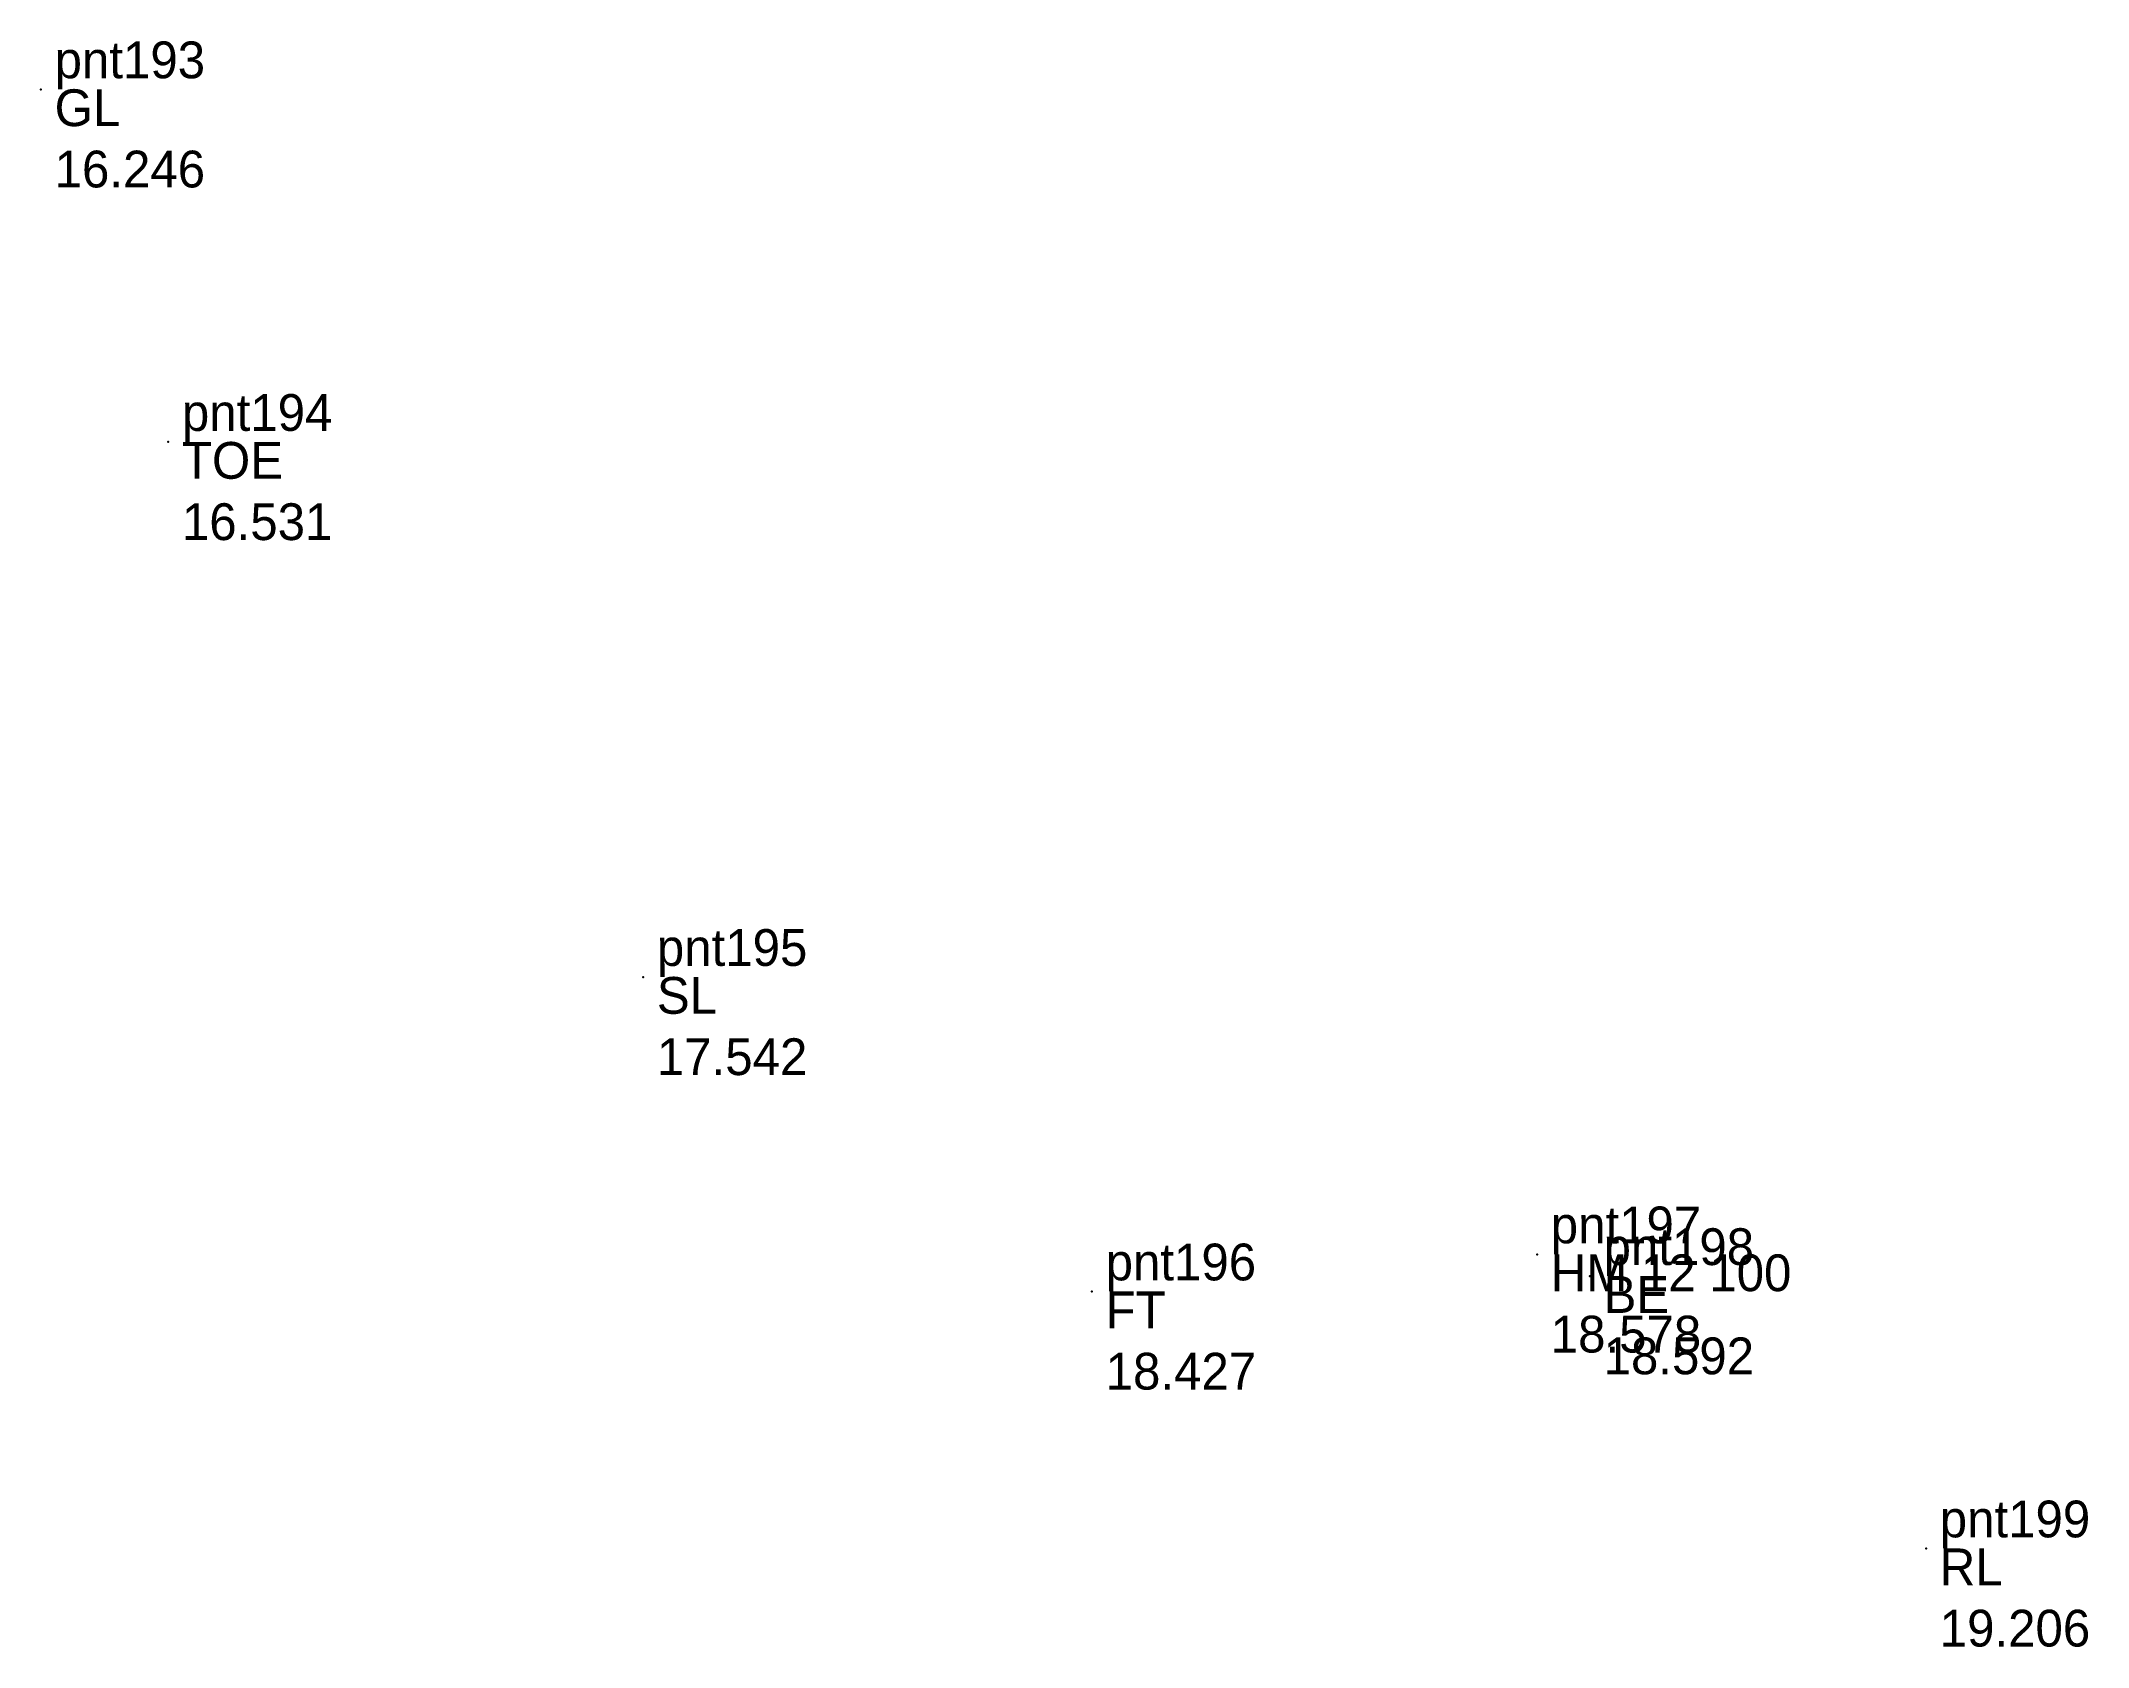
# Model space of a CAD drawing. Header units: metres. Extents: x 169978 to 830021, y 964681 to 1014880.
# Drawn here: x 179828.11 to 179836.45, y 982791.84 to 982798.39 of the extents above; entities that cross this region are included whole.
import ezdxf

# ---------------------------------------------------------------- set-up
doc = ezdxf.new("R2010")
doc.units = ezdxf.units.M

msp = doc.modelspace()

# ---------------------------------------------------------------- texts
at = {"layer": 'TN TO MDU CS L.H.S CH 10-800 TO 14-600_Code', "char_height": 0.15, "attachment_point": 1}
for s, insert, width in [(' GL', (179828.1081, 982798.1879, 16.2464), 0.45), (' TOE', (179828.6271, 982796.7498, 16.5314), 0.6), (' SL', (179830.5635, 982794.5679, 17.5423), 0.45), (' HM 12 100', (179834.2078, 982793.4366, 18.5777), 1.5), (' FT', (179832.3932, 982793.2854, 18.4266), 0.45), (' BE', (179834.4233, 982793.3479, 18.5917), 0.45), (' RL', (179835.7938, 982792.2374, 19.2062), 0.45)]:
    msp.add_mtext(s, dxfattribs=dict(at, insert=insert, width=width))
at = {"layer": 'TN TO MDU CS L.H.S CH 10-800 TO 14-600_Height', "char_height": 0.15, "width": 1.08, "attachment_point": 1}
for s, insert in [('\\P 16.246', (179828.1081, 982798.1879, 16.2464)), ('\\P 16.531', (179828.6271, 982796.7498, 16.5314)), ('\\P 17.542', (179830.5635, 982794.5679, 17.5423)), ('\\P 18.578', (179834.2078, 982793.4366, 18.5777)), ('\\P 18.427', (179832.3932, 982793.2854, 18.4266)), ('\\P 18.592', (179834.4233, 982793.3479, 18.5917)), ('\\P 19.206', (179835.7938, 982792.2374, 19.2062))]:
    msp.add_mtext(s, dxfattribs=dict(at, insert=insert))
at = {"layer": 'TN TO MDU CS L.H.S CH 10-800 TO 14-600_Name', "char_height": 0.15, "width": 1.05, "attachment_point": 7}
for s, insert in [(' pnt193', (179828.1081, 982798.1879, 16.2464)), (' pnt194', (179828.6271, 982796.7498, 16.5314)), (' pnt195', (179830.5635, 982794.5679, 17.5423)), (' pnt197', (179834.2078, 982793.4366, 18.5777)), (' pnt198', (179834.4233, 982793.3479, 18.5917)), (' pnt196', (179832.3932, 982793.2854, 18.4266)), (' pnt199', (179835.7938, 982792.2374, 19.2062))]:
    msp.add_mtext(s, dxfattribs=dict(at, insert=insert))

# ---------------------------------------------------------------- linework, layer by layer
at = {"layer": 'TN TO MDU CS L.H.S CH 10-800 TO 14-600_Survey'}
for p in [(179828.1081, 982798.1879, 16.2464), (179828.6271, 982796.7498, 16.5314), (179830.5635, 982794.5679, 17.5423), (179834.2078, 982793.4366, 18.5777), (179832.3932, 982793.2854, 18.4266), (179834.4233, 982793.3479, 18.5917), (179835.7938, 982792.2374, 19.2062)]:
    msp.add_point(p, dxfattribs=at)

msp.set_redraw_order([(e.dxf.handle, doc.entitydb.next_handle()) for e in msp.query("TEXT MTEXT ATTDEF DIMENSION ARC_DIMENSION")])  # texts and dimensions are drawn at this point

doc.saveas('drawing.dxf')
